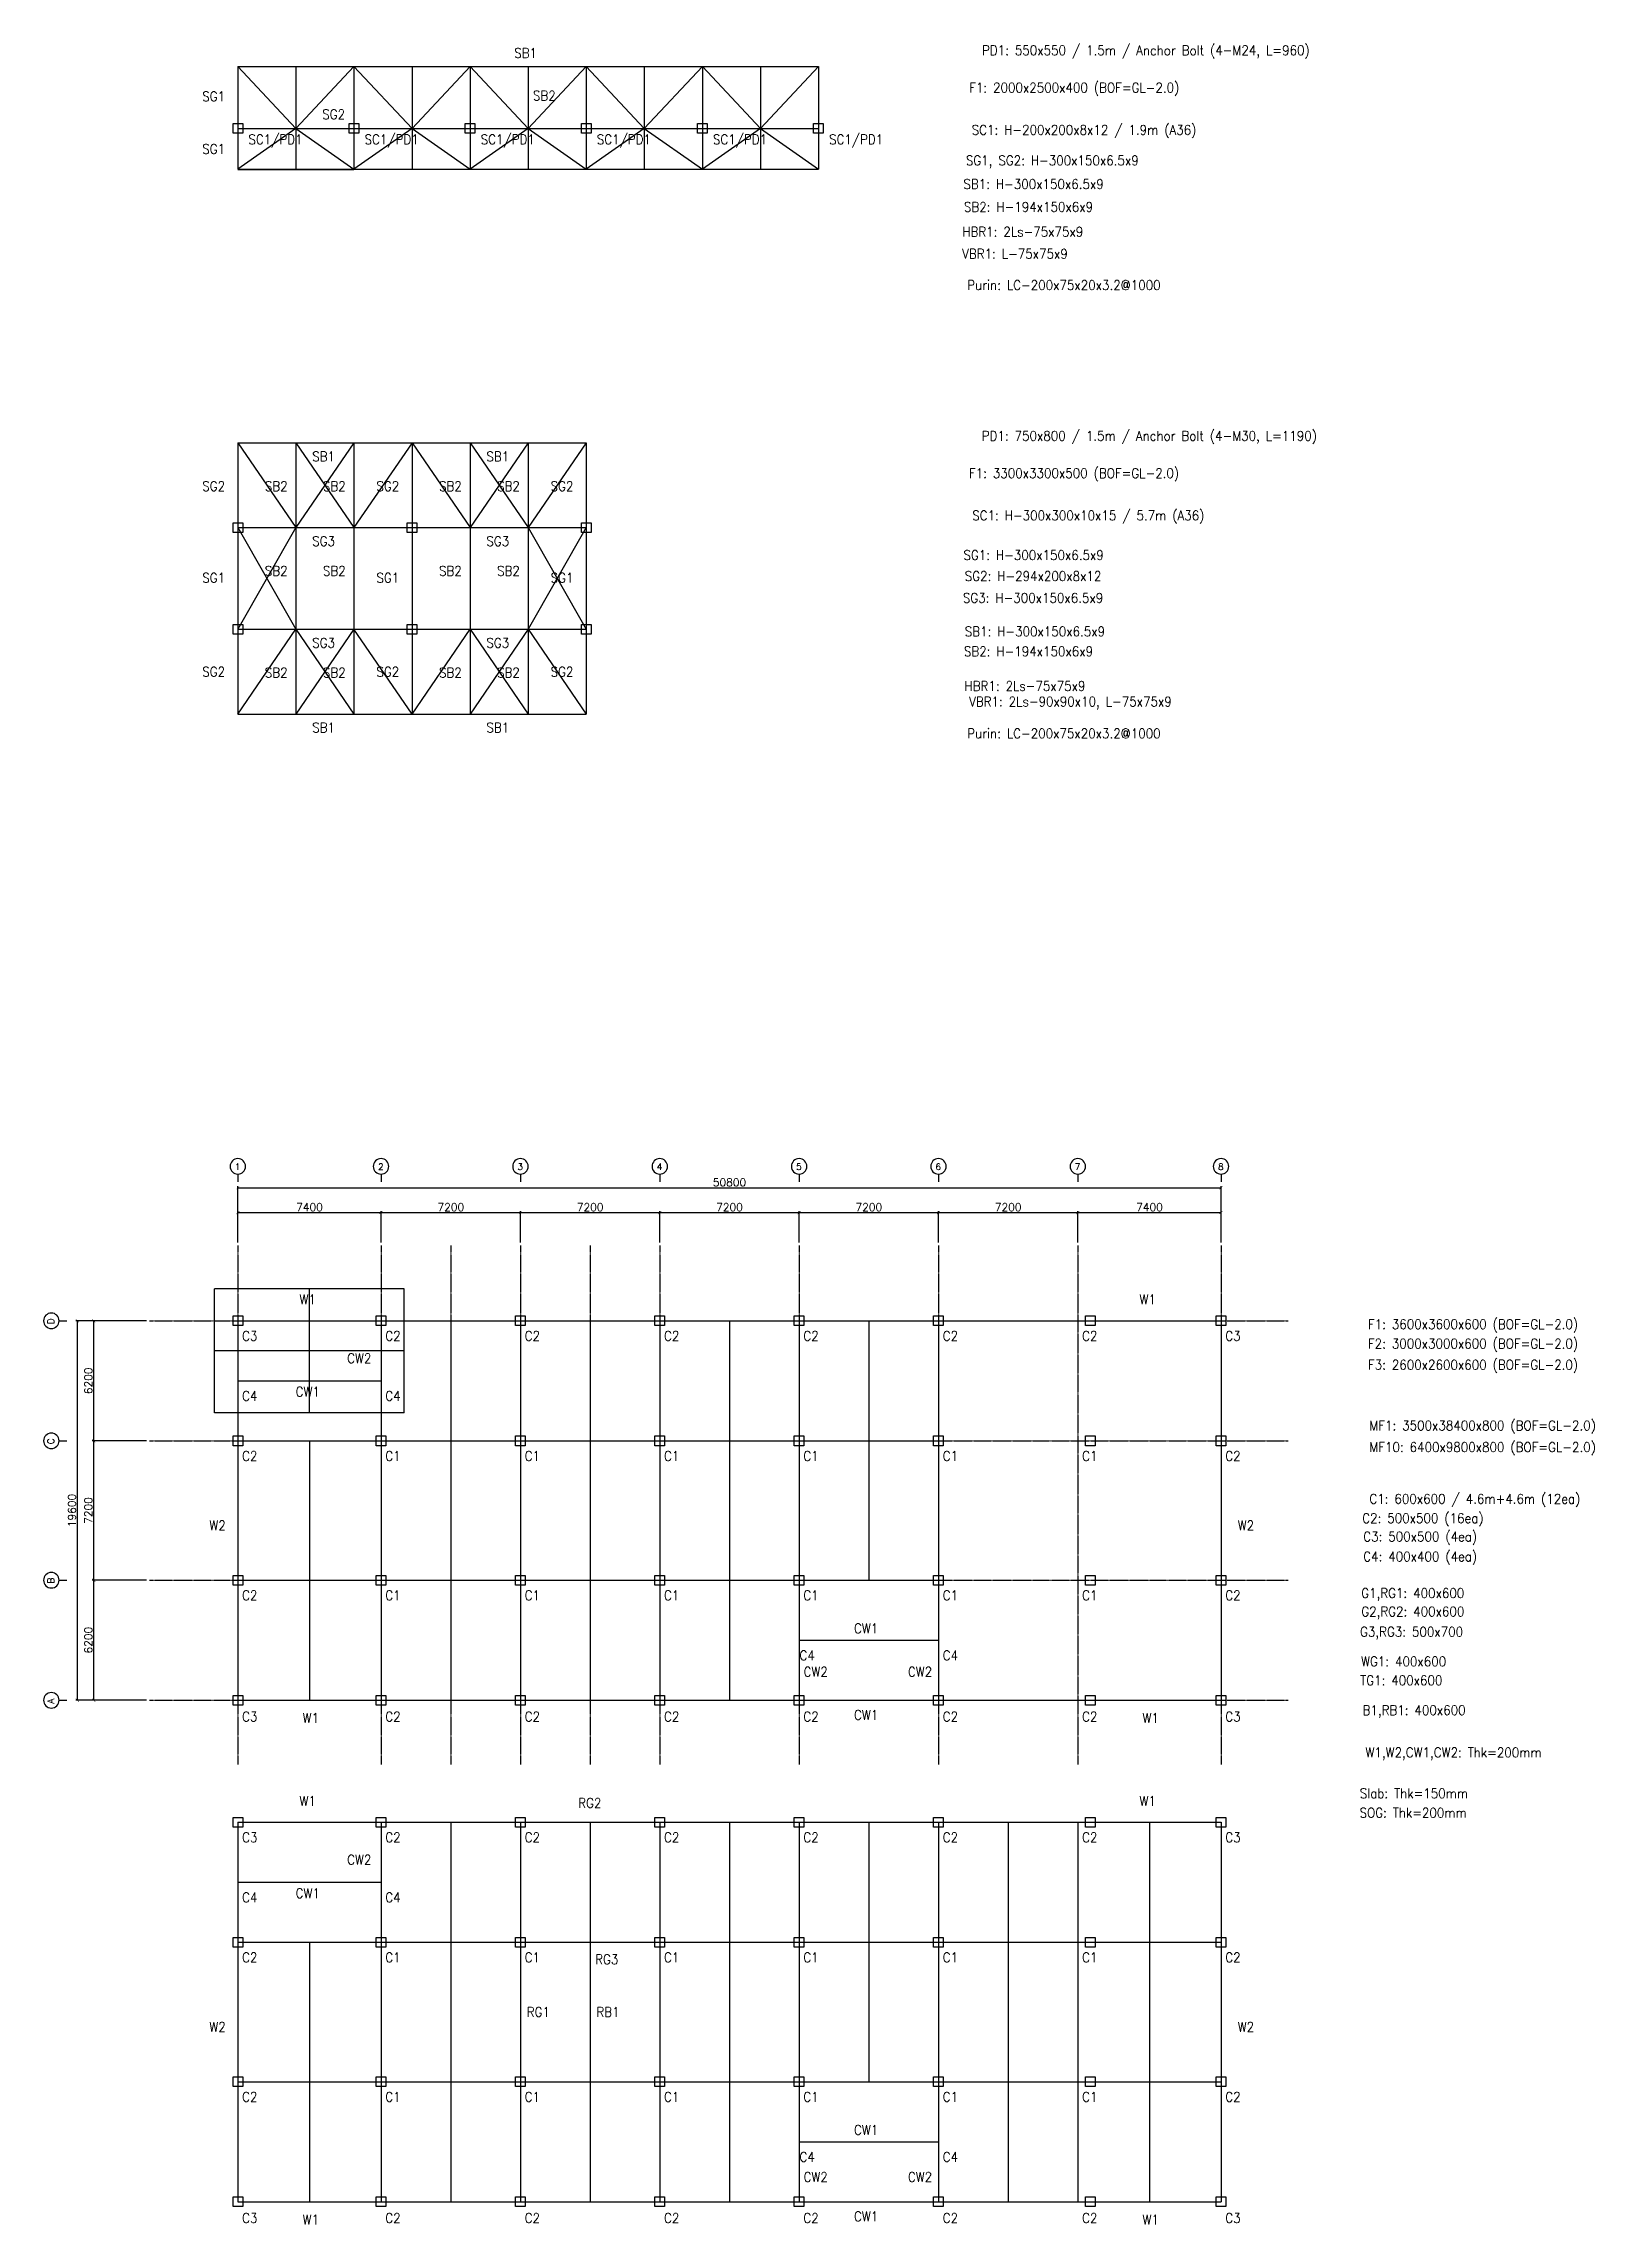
# Model space of a CAD drawing. Header units: millimetres. Extents: x -232466 to 399172, y -86855 to 307772.
# Drawn here: x 188681 to 268809, y -86855 to 25765 of the extents above; entities that cross this region are included whole.
import ezdxf
from ezdxf.enums import TextEntityAlignment as Align

# ---------------------------------------------------------------- set-up
doc = ezdxf.new("R2010")
doc.units = ezdxf.units.MM
doc.linetypes.add('AXES', pattern=[50.8, 31.75, -6.35, 6.35, -6.35])
doc.linetypes.add('CENTER', pattern=[2, 1.25, -0.25, 0.25, -0.25])
doc.layers.add('0S_Midas', color=11, linetype='Continuous', lineweight=30)
for name, color, linetype in [('0S_Name', 7, 'Continuous'), ('Center Line', 1, 'CENTER'), ('COL', 2, 'Continuous'), ('dim', 7, 'Continuous'), ('SYM', 7, 'Continuous')]:
    doc.layers.add(name, color=color, linetype=linetype)
doc.styles.add('ROMAND', font='romand')
doc.styles.add('RomanS', font='romans.shx')
doc.dimstyles.new('HYUNDAI', dxfattribs={"dimscale": 120, "dimtxt": 3, "dimasz": 3, "dimexe": 1, "dimexo": 2, "dimgap": 1, "dimtad": 1, "dimdec": 0, "dimdsep": 46, "dimtxsty": 'RomanS', "dimcen": 0, "dimclrd": 256, "dimclre": 256, "dimclrt": 3, "dimadec": 0, "dimazin": 0, "dimtfac": 1, "dimtdec": 0, "dimtix": 1, "dimtmove": 2, "dimatfit": 3, "dimfxl": 1, "dimtvp": 1, "dimtolj": 1, "dimarcsym": 0})

msp = doc.modelspace()

# ---------------------------------------------------------------- texts
at = {"layer": '0S_Name', "style": 'RomanS', "width": 0.9}
for s, p in [('SB1', (213586.7, 25279)), ('PD1: 550x550 / 1.5m / Anchor Bolt (4-M24, L=960)', (245633.4, 25384.5)), ('F1: 2000x2500x400 (BOF=GL-2.0)', (241933.7, 23455.1)), ('SG1', (197467.8, 23038.8)), ('SB2', (214554, 23080.5)), ('SG2', (203667.6, 22115.5)), ('SC1: H-200x200x8x12 / 1.9m (A36)', (242440.3, 21274)), ('SG1', (197467.8, 20323.9)), ('SC1/PD1', (200664.4, 20783.7)), ('SC1/PD1', (206664.4, 20783.7)), ('SC1/PD1', (212664.4, 20783.7)), ('SC1/PD1', (218664.4, 20783.7)), ('SC1/PD1', (224664.4, 20783.7)), ('SC1/PD1', (230664.4, 20783.7)), ('SG1, SG2: H-300x150x6.5x9', (240800.7, 19655.5)), ('SB1: H-300x150x6.5x9', (239833.3, 18513)), ('SB2: H-194x150x6x9', (239569.5, 17331.8)), ('HBR1: 2Ls-75x75x9', (239275.3, 16051.1)), ('VBR1: L-75x75x9', (238874.2, 14910.3)), ('Purin: LC-200x75x20x3.2@1000', (241401.5, 13306.7)), ('PD1: 750x800 / 1.5m / Anchor Bolt (4-M30, L=1190)', (245814.1, 5472.8)), ('SB1', (203148.5, 4444.1)), ('SB1', (212148.5, 4444.1)), ('F1: 3300x3300x500 (BOF=GL-2.0)', (241922.5, 3543.4)), ('SG2', (197467.8, 2909.4)), ('SB2', (200701.3, 2909.4)), ('SB2', (203701.3, 2909.4)), ('SG2', (206467.8, 2909.4)), ('SB2', (209701.3, 2909.4)), ('SB2', (212701.3, 2909.4)), ('SG2', (215467.8, 2909.4)), ('SC1: H-300x300x10x15 / 5.7m (A36)', (242661.9, 1362.3)), ('SG3', (203148.5, 69.1)), ('SG3', (212148.5, 69.1)), ('SG1: H-300x150x6.5x9', (239835.4, -648.9)), ('SG1', (197467.8, -1821.9)), ('SB2', (200701.3, -1465.6)), ('SB2', (203701.3, -1465.6)), ('SG1', (206467.8, -1821.9)), ('SB2', (209701.3, -1465.6)), ('SB2', (212701.3, -1465.6)), ('SG1', (215467.8, -1821.9)), ('SG2: H-294x200x8x12', (239806.6, -1733.3)), ('SG3: H-300x150x6.5x9', (239806.6, -2861.6)), ('SB1: H-300x150x6.5x9', (239901.3, -4593.3)), ('SG3', (203148.5, -5180.9)), ('SG3', (212148.5, -5180.9)), ('SB2: H-194x150x6x9', (239569.5, -5620.5)), ('SG2', (197467.8, -6671.8)), ('SB2', (200701.3, -6715.6)), ('SB2', (203701.3, -6715.6)), ('SG2', (206467.8, -6671.8)), ('SB2', (209701.3, -6715.6)), ('SB2', (212701.3, -6715.6)), ('SG2', (215467.8, -6671.8)), ('HBR1: 2Ls-75x75x9', (239386.9, -7406.9)), ('VBR1: 2Ls-90x90x10, L-75x75x9', (241738, -8290)), ('SB1', (203148.5, -9555.9)), ('SB1', (212148.5, -9555.9)), ('Purin: LC-200x75x20x3.2@1000', (241401.5, -9849)), ('W1', (202330.6, -39091)), ('W1', (245730.6, -39091)), ('F1: 3600x3600x600 (BOF=GL-2.0)', (262538.1, -40406.7)), ('C3', (199333.2, -40971.1)), ('C2', (206733.2, -40971.1)), ('C2', (213933.2, -40971.1)), ('C2', (221133.2, -40971.1)), ('C2', (228333.2, -40971.1)), ('C2', (235533.2, -40971.1)), ('C2', (242733.2, -40971.1)), ('C3', (250133.2, -40971.1)), ('F2: 3000x3000x600 (BOF=GL-2.0)', (262538.1, -41405.8)), ('CW2', (204991.9, -42125.7)), ('F3: 2600x2600x600 (BOF=GL-2.0)', (262538.1, -42495.8)), ('C4', (199333.2, -44071.1)), ('CW1', (202330.6, -43853.2)), ('C4', (206733.2, -44071.1)), ('MF1: 3500x38400x800 (BOF=GL-2.0)', (263033, -45635)), ('C2', (199333.2, -47171.1)), ('C1', (206733.2, -47171.1)), ('C1', (213933.2, -47171.1)), ('C1', (221133.2, -47171.1)), ('C1', (228333.2, -47171.1)), ('C1', (235533.2, -47171.1)), ('C1', (242733.2, -47171.1)), ('C2', (250133.2, -47171.1)), ('MF10: 6400x9800x800 (BOF=GL-2.0)', (263033, -46751.3)), ('C1: 600x600 / 4.6m+4.6m (12ea)', (262632.7, -49423)), ('W2', (197668.8, -50759.4)), ('W2', (250804.1, -50759.4)), ('C2: 500x500 (16ea)', (259947.6, -50422.1)), ('C3: 500x500 (4ea)', (259807.9, -51372.4)), ('C4: 400x400 (4ea)', (259807.9, -52400.9)), ('G1,RG1: 400x600', (259424.9, -54328.4)), ('C2', (199333.2, -54371.1)), ('C1', (206733.2, -54371.1)), ('C1', (213933.2, -54371.1)), ('C1', (221133.2, -54371.1)), ('C1', (228333.2, -54371.1)), ('C1', (235533.2, -54371.1)), ('C1', (242733.2, -54371.1)), ('C2', (250133.2, -54371.1)), ('G2,RG2: 400x600', (259427.8, -55282.1)), ('CW1', (231182, -56079.1)), ('G3,RG3: 500x700', (259363.9, -56326.6)), ('C4', (228133.2, -57471.1)), ('C4', (235533.2, -57471.1)), ('CW2', (228574, -58317.8)), ('CW2', (233965.7, -58317.8)), ('TG1: 400x600', (258833.9, -58758.7)), ('WG1: 400x600', (258952, -57783)), ('C3', (199333.2, -60629.6)), ('W1', (202488.3, -60707.4)), ('C2', (206733.2, -60629.6)), ('C2', (213933.2, -60629.6)), ('C2', (221133.2, -60629.6)), ('C2', (228333.2, -60629.6)), ('CW1', (231182, -60544.7)), ('C2', (235533.2, -60629.6)), ('C2', (242733.2, -60629.6)), ('W1', (245888.3, -60707.4)), ('C3', (250133.2, -60629.6)), ('B1,RB1: 400x600', (259492.7, -60377.3)), ('W1,W2,CW1,CW2: Thk=200mm', (261531.5, -62559.3)), ('W1', (202330.6, -64988.3)), ('RG2', (216905.2, -65090.3)), ('W1', (245730.6, -64988.3)), ('Slab: Thk=150mm', (259484, -64595.2)), ('SOG: Thk=200mm', (259444.2, -65595.3)), ('C3', (199333.2, -66868.4)), ('C2', (206733.2, -66868.4)), ('C2', (213933.2, -66868.4)), ('C2', (221133.2, -66868.4)), ('C2', (228333.2, -66868.4)), ('C2', (235533.2, -66868.4)), ('C2', (242733.2, -66868.4)), ('C3', (250133.2, -66868.4)), ('CW2', (204991.9, -68023.1)), ('C4', (199333.2, -69968.4)), ('CW1', (202330.6, -69750.6)), ('C4', (206733.2, -69968.4)), ('C2', (199333.2, -73068.4)), ('C1', (206733.2, -73068.4)), ('C1', (213933.2, -73068.4)), ('RG3', (217779.3, -73165.8)), ('C1', (221133.2, -73068.4)), ('C1', (228333.2, -73068.4)), ('C1', (235533.2, -73068.4)), ('C1', (242733.2, -73068.4)), ('C2', (250133.2, -73068.4)), ('W2', (197668.8, -76656.7)), ('RG1', (214243.4, -75883.6)), ('RB1', (217843.4, -75883.6)), ('W2', (250804.1, -76656.7)), ('C2', (199333.2, -80268.4)), ('C1', (206733.2, -80268.4)), ('C1', (213933.2, -80268.4)), ('C1', (221133.2, -80268.4)), ('C1', (228333.2, -80268.4)), ('C1', (235533.2, -80268.4)), ('C1', (242733.2, -80268.4)), ('C2', (250133.2, -80268.4)), ('CW1', (231182, -81976.4)), ('C4', (228133.2, -83368.4)), ('C4', (235533.2, -83368.4)), ('CW2', (228574, -84405.4)), ('CW2', (233965.7, -84405.4)), ('C3', (199333.2, -86526.9)), ('W1', (202488.3, -86604.7)), ('C2', (206733.2, -86526.9)), ('C2', (213933.2, -86526.9)), ('C2', (221133.2, -86526.9)), ('C2', (228333.2, -86526.9)), ('CW1', (231182, -86442)), ('C2', (235533.2, -86526.9)), ('C2', (242733.2, -86526.9)), ('W1', (245888.3, -86604.7)), ('C3', (250133.2, -86526.9))]:
    msp.add_text(s, height=500, dxfattribs=at).set_placement(p, align=Align.MIDDLE)
at = {"layer": 'SYM', "style": 'ROMAND'}
msp.add_text('1', height=336.4, dxfattribs=at).set_placement((198562.6, -32401.3))
for s, p in [('D', (189225.5, -40365.9)), ('C', (189225.5, -46565.9)), ('B', (189225.5, -53765.9)), ('A', (189225.5, -59965.9))]:
    msp.add_text(s, height=336.4, rotation=90, dxfattribs=at).set_placement(p)

# ---------------------------------------------------------------- blocks, each defined once
blk = doc.blocks.new('_ArchTick')
at = {"color": 0, "linetype": 'ByBlock', "const_width": 0.15}
blk.add_lwpolyline([(-0.5, -0.5), (0.5, 0.5)], dxfattribs=at)
blk = doc.blocks.new('*D284')
at = {"layer": 'Defpoints', "color": 0}
for p in [(190425, -40190), (194150, -40190), (194150, -59790)]:
    blk.add_point(p, dxfattribs=at)
at = {"layer": 'dim', "lineweight": -2}
for p, q in [((193990, -40190), (190345, -40190)), ((190425, -59790), (190425, -40190)), ((193990, -59790), (190345, -59790))]:
    blk.add_line(p, q, dxfattribs=at)
at = {"layer": 'dim', "lineweight": -2, "xscale": 160, "yscale": 160, "zscale": 160}
for p, rotation in [((190425, -40190), 90), ((190425, -59790), 270)]:
    blk.add_blockref('_ArchTick', p, dxfattribs=dict(at, rotation=rotation))
at = {"layer": 'dim', "color": 0, "insert": (190145, -49990), "char_height": 400, "attachment_point": 5, "rotation": 90, "style": 'RomanS', "bg_fill": 3, "box_fill_scale": 1.1, "bg_fill_color": 257, "bg_fill_transparency": 0}
blk.add_mtext('\\A1;19600', dxfattribs=at)
blk = doc.blocks.new('*D285')
at = {"layer": 'Defpoints', "color": 0}
for p in [(191270, -40190), (194150, -40190), (194150, -46390)]:
    blk.add_point(p, dxfattribs=at)
at = {"layer": 'dim', "lineweight": -2}
for p, q in [((193990, -40190), (191190, -40190)), ((191270, -46390), (191270, -40190)), ((193990, -46390), (191190, -46390))]:
    blk.add_line(p, q, dxfattribs=at)
at = {"layer": 'dim', "lineweight": -2, "xscale": 160, "yscale": 160, "zscale": 160}
for p, rotation in [((191270, -40190), 90), ((191270, -46390), 270)]:
    blk.add_blockref('_ArchTick', p, dxfattribs=dict(at, rotation=rotation))
at = {"layer": 'dim', "color": 0, "insert": (190990, -43290), "char_height": 400, "attachment_point": 5, "rotation": 90, "style": 'RomanS', "bg_fill": 3, "box_fill_scale": 1.1, "bg_fill_color": 257, "bg_fill_transparency": 0}
blk.add_mtext('\\A1;6200', dxfattribs=at)
blk = doc.blocks.new('*D286')
at = {"layer": 'Defpoints', "color": 0}
for p in [(206118, -34603), (198718, -36302), (206118, -36302)]:
    blk.add_point(p, dxfattribs=at)
at = {"layer": 'dim', "lineweight": -2}
for p, q in [((198718, -36142), (198718, -34523)), ((198718, -34603), (206118, -34603)), ((206118, -36142), (206118, -34523))]:
    blk.add_line(p, q, dxfattribs=at)
at = {"layer": 'dim', "lineweight": -2, "xscale": 160, "yscale": 160, "zscale": 160, "rotation": 180}
blk.add_blockref('_ArchTick', (198718, -34603), dxfattribs=at)
at = {"layer": 'dim', "lineweight": -2, "xscale": 160, "yscale": 160, "zscale": 160}
blk.add_blockref('_ArchTick', (206118, -34603), dxfattribs=at)
at = {"layer": 'dim', "color": 0, "insert": (202418, -34323), "char_height": 400, "attachment_point": 5, "style": 'RomanS', "bg_fill": 3, "box_fill_scale": 1.1, "bg_fill_color": 257, "bg_fill_transparency": 0}
blk.add_mtext('\\A1;7400', dxfattribs=at)
blk = doc.blocks.new('주열')
at = {"layer": 'SYM'}
blk.add_line((0, 600), (0, 0), dxfattribs=at)
blk.add_circle((0, 1200), 600, dxfattribs=at)
blk = doc.blocks.new('*D287')
at = {"layer": 'Defpoints', "color": 0}
for p in [(249518, -33324), (198718, -36302), (249518, -36302)]:
    blk.add_point(p, dxfattribs=at)
at = {"layer": 'dim', "lineweight": -2}
for p, q in [((198718, -36142), (198718, -33244)), ((198718, -33324), (249518, -33324)), ((249518, -36142), (249518, -33244))]:
    blk.add_line(p, q, dxfattribs=at)
at = {"layer": 'dim', "lineweight": -2, "xscale": 160, "yscale": 160, "zscale": 160, "rotation": 180}
blk.add_blockref('_ArchTick', (198718, -33324), dxfattribs=at)
at = {"layer": 'dim', "lineweight": -2, "xscale": 160, "yscale": 160, "zscale": 160}
blk.add_blockref('_ArchTick', (249518, -33324), dxfattribs=at)
at = {"layer": 'dim', "color": 0, "insert": (224118, -33044), "char_height": 400, "attachment_point": 5, "style": 'RomanS', "bg_fill": 3, "box_fill_scale": 1.1, "bg_fill_color": 257, "bg_fill_transparency": 0}
blk.add_mtext('\\A1;50800', dxfattribs=at)
blk = doc.blocks.new('*D288')
at = {"layer": 'Defpoints', "color": 0}
for p in [(213318, -34603), (206118, -36302), (213318, -36302)]:
    blk.add_point(p, dxfattribs=at)
at = {"layer": 'dim', "lineweight": -2}
for p, q in [((206118, -36142), (206118, -34523)), ((206118, -34603), (213318, -34603)), ((213318, -36142), (213318, -34523))]:
    blk.add_line(p, q, dxfattribs=at)
at = {"layer": 'dim', "lineweight": -2, "xscale": 160, "yscale": 160, "zscale": 160, "rotation": 180}
blk.add_blockref('_ArchTick', (206118, -34603), dxfattribs=at)
at = {"layer": 'dim', "lineweight": -2, "xscale": 160, "yscale": 160, "zscale": 160}
blk.add_blockref('_ArchTick', (213318, -34603), dxfattribs=at)
at = {"layer": 'dim', "color": 0, "insert": (209718, -34323), "char_height": 400, "attachment_point": 5, "style": 'RomanS', "bg_fill": 3, "box_fill_scale": 1.1, "bg_fill_color": 257, "bg_fill_transparency": 0}
blk.add_mtext('\\A1;7200', dxfattribs=at)
blk = doc.blocks.new('*D289')
at = {"layer": 'Defpoints', "color": 0}
for p in [(220518, -34603), (213318, -36302), (220518, -36302)]:
    blk.add_point(p, dxfattribs=at)
at = {"layer": 'dim', "lineweight": -2}
for p, q in [((213318, -36142), (213318, -34523)), ((213318, -34603), (220518, -34603)), ((220518, -36142), (220518, -34523))]:
    blk.add_line(p, q, dxfattribs=at)
at = {"layer": 'dim', "lineweight": -2, "xscale": 160, "yscale": 160, "zscale": 160, "rotation": 180}
blk.add_blockref('_ArchTick', (213318, -34603), dxfattribs=at)
at = {"layer": 'dim', "lineweight": -2, "xscale": 160, "yscale": 160, "zscale": 160}
blk.add_blockref('_ArchTick', (220518, -34603), dxfattribs=at)
at = {"layer": 'dim', "color": 0, "insert": (216918, -34323), "char_height": 400, "attachment_point": 5, "style": 'RomanS', "bg_fill": 3, "box_fill_scale": 1.1, "bg_fill_color": 257, "bg_fill_transparency": 0}
blk.add_mtext('\\A1;7200', dxfattribs=at)
blk = doc.blocks.new('*D290')
at = {"layer": 'Defpoints', "color": 0}
for p in [(227718, -34603), (220518, -36302), (227718, -36302)]:
    blk.add_point(p, dxfattribs=at)
at = {"layer": 'dim', "lineweight": -2}
for p, q in [((220518, -36142), (220518, -34523)), ((220518, -34603), (227718, -34603)), ((227718, -36142), (227718, -34523))]:
    blk.add_line(p, q, dxfattribs=at)
at = {"layer": 'dim', "lineweight": -2, "xscale": 160, "yscale": 160, "zscale": 160, "rotation": 180}
blk.add_blockref('_ArchTick', (220518, -34603), dxfattribs=at)
at = {"layer": 'dim', "lineweight": -2, "xscale": 160, "yscale": 160, "zscale": 160}
blk.add_blockref('_ArchTick', (227718, -34603), dxfattribs=at)
at = {"layer": 'dim', "color": 0, "insert": (224118, -34323), "char_height": 400, "attachment_point": 5, "style": 'RomanS', "bg_fill": 3, "box_fill_scale": 1.1, "bg_fill_color": 257, "bg_fill_transparency": 0}
blk.add_mtext('\\A1;7200', dxfattribs=at)
blk = doc.blocks.new('*D291')
at = {"layer": 'Defpoints', "color": 0}
for p in [(234918, -34603), (227718, -36302), (234918, -36302)]:
    blk.add_point(p, dxfattribs=at)
at = {"layer": 'dim', "lineweight": -2}
for p, q in [((227718, -36142), (227718, -34523)), ((227718, -34603), (234918, -34603)), ((234918, -36142), (234918, -34523))]:
    blk.add_line(p, q, dxfattribs=at)
at = {"layer": 'dim', "lineweight": -2, "xscale": 160, "yscale": 160, "zscale": 160, "rotation": 180}
blk.add_blockref('_ArchTick', (227718, -34603), dxfattribs=at)
at = {"layer": 'dim', "lineweight": -2, "xscale": 160, "yscale": 160, "zscale": 160}
blk.add_blockref('_ArchTick', (234918, -34603), dxfattribs=at)
at = {"layer": 'dim', "color": 0, "insert": (231318, -34323), "char_height": 400, "attachment_point": 5, "style": 'RomanS', "bg_fill": 3, "box_fill_scale": 1.1, "bg_fill_color": 257, "bg_fill_transparency": 0}
blk.add_mtext('\\A1;7200', dxfattribs=at)
blk = doc.blocks.new('*D292')
at = {"layer": 'Defpoints', "color": 0}
for p in [(249518, -34603), (242118, -36302), (249518, -36302)]:
    blk.add_point(p, dxfattribs=at)
at = {"layer": 'dim', "lineweight": -2}
for p, q in [((242118, -36142), (242118, -34523)), ((242118, -34603), (249518, -34603)), ((249518, -36142), (249518, -34523))]:
    blk.add_line(p, q, dxfattribs=at)
at = {"layer": 'dim', "lineweight": -2, "xscale": 160, "yscale": 160, "zscale": 160, "rotation": 180}
blk.add_blockref('_ArchTick', (242118, -34603), dxfattribs=at)
at = {"layer": 'dim', "lineweight": -2, "xscale": 160, "yscale": 160, "zscale": 160}
blk.add_blockref('_ArchTick', (249518, -34603), dxfattribs=at)
at = {"layer": 'dim', "color": 0, "insert": (245818, -34323), "char_height": 400, "attachment_point": 5, "style": 'RomanS', "bg_fill": 3, "box_fill_scale": 1.1, "bg_fill_color": 257, "bg_fill_transparency": 0}
blk.add_mtext('\\A1;7400', dxfattribs=at)
blk = doc.blocks.new('*D293')
at = {"layer": 'Defpoints', "color": 0}
for p in [(191270, -46390), (194150, -46390), (194150, -53590)]:
    blk.add_point(p, dxfattribs=at)
at = {"layer": 'dim', "lineweight": -2}
for p, q in [((193990, -46390), (191190, -46390)), ((191270, -53590), (191270, -46390)), ((193990, -53590), (191190, -53590))]:
    blk.add_line(p, q, dxfattribs=at)
at = {"layer": 'dim', "lineweight": -2, "xscale": 160, "yscale": 160, "zscale": 160}
for p, rotation in [((191270, -46390), 90), ((191270, -53590), 270)]:
    blk.add_blockref('_ArchTick', p, dxfattribs=dict(at, rotation=rotation))
at = {"layer": 'dim', "color": 0, "insert": (190990, -49990), "char_height": 400, "attachment_point": 5, "rotation": 90, "style": 'RomanS', "bg_fill": 3, "box_fill_scale": 1.1, "bg_fill_color": 257, "bg_fill_transparency": 0}
blk.add_mtext('\\A1;7200', dxfattribs=at)
blk = doc.blocks.new('*D294')
at = {"layer": 'Defpoints', "color": 0}
for p in [(242118, -34603), (234918, -36302), (242118, -36302)]:
    blk.add_point(p, dxfattribs=at)
at = {"layer": 'dim', "lineweight": -2}
for p, q in [((234918, -36142), (234918, -34523)), ((234918, -34603), (242118, -34603)), ((242118, -36142), (242118, -34523))]:
    blk.add_line(p, q, dxfattribs=at)
at = {"layer": 'dim', "lineweight": -2, "xscale": 160, "yscale": 160, "zscale": 160, "rotation": 180}
blk.add_blockref('_ArchTick', (234918, -34603), dxfattribs=at)
at = {"layer": 'dim', "lineweight": -2, "xscale": 160, "yscale": 160, "zscale": 160}
blk.add_blockref('_ArchTick', (242118, -34603), dxfattribs=at)
at = {"layer": 'dim', "color": 0, "insert": (238518, -34323), "char_height": 400, "attachment_point": 5, "style": 'RomanS', "bg_fill": 3, "box_fill_scale": 1.1, "bg_fill_color": 257, "bg_fill_transparency": 0}
blk.add_mtext('\\A1;7200', dxfattribs=at)
blk = doc.blocks.new('*D295')
at = {"layer": 'Defpoints', "color": 0}
for p in [(191270, -53590), (194150, -53590), (194150, -59790)]:
    blk.add_point(p, dxfattribs=at)
at = {"layer": 'dim', "lineweight": -2}
for p, q in [((193990, -53590), (191190, -53590)), ((191270, -59790), (191270, -53590)), ((193990, -59790), (191190, -59790))]:
    blk.add_line(p, q, dxfattribs=at)
at = {"layer": 'dim', "lineweight": -2, "xscale": 160, "yscale": 160, "zscale": 160}
for p, rotation in [((191270, -53590), 90), ((191270, -59790), 270)]:
    blk.add_blockref('_ArchTick', p, dxfattribs=dict(at, rotation=rotation))
at = {"layer": 'dim', "color": 0, "insert": (190990, -56690), "char_height": 400, "attachment_point": 5, "rotation": 90, "style": 'RomanS', "bg_fill": 3, "box_fill_scale": 1.1, "bg_fill_color": 257, "bg_fill_transparency": 0}
blk.add_mtext('\\A1;6200', dxfattribs=at)

# ---------------------------------------------------------------- linework, layer by layer
at = {"layer": '0S_Midas', "color": 2}
for p, q in [((198717.9, 24585.6), (228717.9, 24585.6)), ((201717.9, 24585.6), (201717.9, 19285.6)), ((207717.9, 24585.6), (207717.9, 19285.6)), ((213717.9, 24585.6), (213717.9, 19285.6)), ((219717.9, 24585.6), (219717.9, 19285.6)), ((225717.9, 24585.6), (225717.9, 19285.6)), ((198717.9, 19285.6), (228717.9, 19285.6)), ((198717.9, 5145.1), (216717.9, 5145.1)), ((201717.9, 5145.1), (201717.9, -8854.9)), ((204717.9, 5145.1), (204717.9, -8854.9)), ((210717.9, 5145.1), (210717.9, -8854.9)), ((213717.9, 5145.1), (213717.9, -8854.9)), ((198717.9, -8854.9), (216717.9, -8854.9)), ((209717.9, -40190.1), (209717.9, -59790.1)), ((216917.9, -40190.1), (216917.9, -59790.1)), ((224117.9, -40190.1), (224117.9, -59790.1)), ((231317.9, -40190.1), (231317.9, -53590.1)), ((198717.9, -43290.1), (206117.9, -43290.1)), ((202417.9, -46390.1), (202417.9, -59790.1)), ((227717.9, -56690.1), (234917.9, -56690.1)), ((209717.9, -66087.4), (209717.9, -85687.4)), ((216917.9, -66087.4), (216917.9, -85687.4)), ((224117.9, -66087.4), (224117.9, -85687.4)), ((231317.9, -66087.4), (231317.9, -79487.4)), ((238517.9, -66087.4), (238517.9, -85687.4)), ((245817.9, -66087.4), (245817.9, -85687.4)), ((198717.9, -69187.4), (206117.9, -69187.4)), ((202417.9, -72287.4), (202417.9, -85687.4)), ((227717.9, -82587.4), (234917.9, -82587.4))]:
    msp.add_line(p, q, dxfattribs=at)
at = {"layer": '0S_Midas', "color": 3}
for p, q in [((198717.9, 24585.6), (198717.9, 19285.6)), ((204717.9, 24585.6), (204717.9, 19285.6)), ((210717.9, 24585.6), (210717.9, 19285.6)), ((216717.9, 24585.6), (216717.9, 19285.6)), ((222717.9, 24585.6), (222717.9, 19285.6)), ((228717.9, 24585.6), (228717.9, 19285.6)), ((198717.9, 21385.6), (228717.9, 21385.6)), ((198717.9, 5145.1), (198717.9, -8854.9)), ((207717.9, 5145.1), (207717.9, -8854.9)), ((216717.9, 5145.1), (216717.9, -8854.9)), ((198717.9, 770.1), (216717.9, 770.1)), ((198717.9, -4479.9), (216717.9, -4479.9)), ((198717.9, -40190.1), (249517.9, -40190.1)), ((198717.9, -40190.1), (198717.9, -59790.1)), ((206117.9, -40190.1), (206117.9, -59790.1)), ((213317.9, -40190.1), (213317.9, -59790.1)), ((220517.9, -40190.1), (220517.9, -59790.1)), ((227717.9, -40190.1), (227717.9, -59790.1)), ((234917.9, -40190.1), (234917.9, -59790.1)), ((249517.9, -40190.1), (249517.9, -59790.1)), ((198717.9, -46390.1), (234917.9, -46390.1)), ((198717.9, -53590.1), (234917.9, -53590.1)), ((198717.9, -59790.1), (249517.9, -59790.1)), ((198717.9, -66087.4), (249517.9, -66087.4)), ((198717.9, -66087.4), (198717.9, -85687.4)), ((206117.9, -66087.4), (206117.9, -85687.4)), ((213317.9, -66087.4), (213317.9, -85687.4)), ((220517.9, -66087.4), (220517.9, -85687.4)), ((227717.9, -66087.4), (227717.9, -85687.4)), ((234917.9, -66087.4), (234917.9, -85687.4)), ((242117.9, -66087.4), (242117.9, -85687.4)), ((249517.9, -66087.4), (249517.9, -85687.4)), ((198717.9, -72287.4), (249517.9, -72287.4)), ((198717.9, -79487.4), (249517.9, -79487.4)), ((198717.9, -85687.4), (249517.9, -85687.4))]:
    msp.add_line(p, q, dxfattribs=at)
at = {"layer": '0S_Midas', "color": 4}
for p, q in [((198717.9, 24585.6), (201717.9, 21385.6)), ((204717.9, 24585.6), (201717.9, 21385.6)), ((204717.9, 24585.6), (207717.9, 21385.6)), ((210717.9, 24585.6), (207717.9, 21385.6)), ((210717.9, 24585.6), (213717.9, 21385.6)), ((216717.9, 24585.6), (213717.9, 21385.6)), ((216717.9, 24585.6), (219717.9, 21385.6)), ((222717.9, 24585.6), (219717.9, 21385.6)), ((222717.9, 24585.6), (225717.9, 21385.6)), ((228717.9, 24585.6), (225717.9, 21385.6)), ((201717.9, 21385.6), (198717.9, 19285.6)), ((201717.9, 21385.6), (204717.9, 19285.6)), ((207717.9, 21385.6), (204717.9, 19285.6)), ((207717.9, 21385.6), (210717.9, 19285.6)), ((213717.9, 21385.6), (210717.9, 19285.6)), ((213717.9, 21385.6), (216717.9, 19285.6)), ((219717.9, 21385.6), (216717.9, 19285.6)), ((219717.9, 21385.6), (222717.9, 19285.6)), ((225717.9, 21385.6), (222717.9, 19285.6)), ((225717.9, 21385.6), (228717.9, 19285.6)), ((198717.9, 5145.1), (201717.9, 770.1)), ((207717.9, 5145.1), (204717.9, 770.1)), ((207717.9, 5145.1), (210717.9, 770.1)), ((213717.9, 5145.1), (210717.9, 770.1)), ((210717.9, 5145.1), (213717.9, 770.1)), ((216717.9, 5145.1), (213717.9, 770.1)), ((201717.9, 770.1), (198717.9, -4479.9)), ((198717.9, 770.1), (201717.9, -4479.9)), ((216717.9, 770.1), (213717.9, -4479.9)), ((213717.9, 770.1), (216717.9, -4479.9)), ((198717.9, -8854.9), (201717.9, -4479.9)), ((204717.9, -4479.9), (201717.9, -8854.9)), ((201717.9, -4479.9), (204717.9, -8854.9)), ((207717.9, -8854.9), (204717.9, -4479.9)), ((207717.9, -8854.9), (210717.9, -4479.9)), ((213717.9, -4479.9), (210717.9, -8854.9)), ((210717.9, -4479.9), (213717.9, -8854.9)), ((213717.9, -4479.9), (216717.9, -8854.9))]:
    msp.add_line(p, q, dxfattribs=at)
at = {"layer": '0S_Name'}
for p, q in [((198717.9, 19285.6), (204717.9, 19285.6)), ((198717.9, 19265.6), (204717.9, 19265.6)), ((204717.9, 5145.1), (201717.9, 770.1)), ((201717.9, 5145.1), (204717.9, 770.1)), ((197517.9, -44940.1), (197517.9, -38540.1)), ((207317.9, -38540.1), (197517.9, -38540.1)), ((202417.9, -44940.1), (202417.9, -38540.1)), ((207317.9, -44940.1), (207317.9, -38540.1)), ((207317.9, -41740.1), (197517.9, -41740.1)), ((207317.9, -44940.1), (197517.9, -44940.1))]:
    msp.add_line(p, q, dxfattribs=at)
at = {"layer": 'Center Line', "linetype": 'AXES'}
for p, q in [((198718.1, -36301.8), (198718.1, -63111.5)), ((194149.6, -46390.1), (252990.8, -46390.1))]:
    msp.add_line(p, q, dxfattribs=at)
at = {"layer": 'COL'}
for points in [[(198467.9, 21135.6), (198467.9, 21635.6), (198967.9, 21635.6), (198967.9, 21135.6)], [(204467.9, 21135.6), (204467.9, 21635.6), (204967.9, 21635.6), (204967.9, 21135.6)], [(210467.9, 21135.6), (210467.9, 21635.6), (210967.9, 21635.6), (210967.9, 21135.6)], [(216467.9, 21135.6), (216467.9, 21635.6), (216967.9, 21635.6), (216967.9, 21135.6)], [(222467.9, 21135.6), (222467.9, 21635.6), (222967.9, 21635.6), (222967.9, 21135.6)], [(228467.9, 21135.6), (228467.9, 21635.6), (228967.9, 21635.6), (228967.9, 21135.6)], [(198467.9, 520.1), (198467.9, 1020.1), (198967.9, 1020.1), (198967.9, 520.1)], [(207467.9, 520.1), (207467.9, 1020.1), (207967.9, 1020.1), (207967.9, 520.1)], [(216467.9, 520.1), (216467.9, 1020.1), (216967.9, 1020.1), (216967.9, 520.1)], [(198467.9, -4729.9), (198467.9, -4229.9), (198967.9, -4229.9), (198967.9, -4729.9)], [(207467.9, -4729.9), (207467.9, -4229.9), (207967.9, -4229.9), (207967.9, -4729.9)], [(216467.9, -4729.9), (216467.9, -4229.9), (216967.9, -4229.9), (216967.9, -4729.9)], [(198467.9, -40440.1), (198467.9, -39940.1), (198967.9, -39940.1), (198967.9, -40440.1)], [(205867.9, -40440.1), (205867.9, -39940.1), (206367.9, -39940.1), (206367.9, -40440.1)], [(213067.9, -40440.1), (213067.9, -39940.1), (213567.9, -39940.1), (213567.9, -40440.1)], [(220267.9, -40440.1), (220267.9, -39940.1), (220767.9, -39940.1), (220767.9, -40440.1)], [(227467.9, -40440.1), (227467.9, -39940.1), (227967.9, -39940.1), (227967.9, -40440.1)], [(234667.9, -40440.1), (234667.9, -39940.1), (235167.9, -39940.1), (235167.9, -40440.1)], [(242509.6, -40440.1), (242509.6, -39940.1), (243009.6, -39940.1), (243009.6, -40440.1)], [(249267.9, -40440.1), (249267.9, -39940.1), (249767.9, -39940.1), (249767.9, -40440.1)], [(198467.9, -46640.1), (198467.9, -46140.1), (198967.9, -46140.1), (198967.9, -46640.1)], [(205867.9, -46640.1), (205867.9, -46140.1), (206367.9, -46140.1), (206367.9, -46640.1)], [(213067.9, -46640.1), (213067.9, -46140.1), (213567.9, -46140.1), (213567.9, -46640.1)], [(220267.9, -46640.1), (220267.9, -46140.1), (220767.9, -46140.1), (220767.9, -46640.1)], [(227467.9, -46640.1), (227467.9, -46140.1), (227967.9, -46140.1), (227967.9, -46640.1)], [(234667.9, -46640.1), (234667.9, -46140.1), (235167.9, -46140.1), (235167.9, -46640.1)], [(242509.6, -46640.1), (242509.6, -46140.1), (243009.6, -46140.1), (243009.6, -46640.1)], [(249267.9, -46640.1), (249267.9, -46140.1), (249767.9, -46140.1), (249767.9, -46640.1)], [(198467.9, -53840.1), (198467.9, -53340.1), (198967.9, -53340.1), (198967.9, -53840.1)], [(205867.9, -53840.1), (205867.9, -53340.1), (206367.9, -53340.1), (206367.9, -53840.1)], [(213067.9, -53840.1), (213067.9, -53340.1), (213567.9, -53340.1), (213567.9, -53840.1)], [(220267.9, -53840.1), (220267.9, -53340.1), (220767.9, -53340.1), (220767.9, -53840.1)], [(227467.9, -53840.1), (227467.9, -53340.1), (227967.9, -53340.1), (227967.9, -53840.1)], [(234667.9, -53840.1), (234667.9, -53340.1), (235167.9, -53340.1), (235167.9, -53840.1)], [(242509.6, -53840.1), (242509.6, -53340.1), (243009.6, -53340.1), (243009.6, -53840.1)], [(249267.9, -53840.1), (249267.9, -53340.1), (249767.9, -53340.1), (249767.9, -53840.1)], [(198467.9, -60040.1), (198467.9, -59540.1), (198967.9, -59540.1), (198967.9, -60040.1)], [(205867.9, -60040.1), (205867.9, -59540.1), (206367.9, -59540.1), (206367.9, -60040.1)], [(213067.9, -60040.1), (213067.9, -59540.1), (213567.9, -59540.1), (213567.9, -60040.1)], [(220267.9, -60040.1), (220267.9, -59540.1), (220767.9, -59540.1), (220767.9, -60040.1)], [(227467.9, -60040.1), (227467.9, -59540.1), (227967.9, -59540.1), (227967.9, -60040.1)], [(234667.9, -60040.1), (234667.9, -59540.1), (235167.9, -59540.1), (235167.9, -60040.1)], [(242509.6, -60040.1), (242509.6, -59540.1), (243009.6, -59540.1), (243009.6, -60040.1)], [(249267.9, -60040.1), (249267.9, -59540.1), (249767.9, -59540.1), (249767.9, -60040.1)], [(198467.9, -66337.4), (198467.9, -65837.4), (198967.9, -65837.4), (198967.9, -66337.4)], [(205867.9, -66337.4), (205867.9, -65837.4), (206367.9, -65837.4), (206367.9, -66337.4)], [(213067.9, -66337.4), (213067.9, -65837.4), (213567.9, -65837.4), (213567.9, -66337.4)], [(220267.9, -66337.4), (220267.9, -65837.4), (220767.9, -65837.4), (220767.9, -66337.4)], [(227467.9, -66337.4), (227467.9, -65837.4), (227967.9, -65837.4), (227967.9, -66337.4)], [(234667.9, -66337.4), (234667.9, -65837.4), (235167.9, -65837.4), (235167.9, -66337.4)], [(242509.6, -66337.4), (242509.6, -65837.4), (243009.6, -65837.4), (243009.6, -66337.4)], [(249267.9, -66337.4), (249267.9, -65837.4), (249767.9, -65837.4), (249767.9, -66337.4)], [(198467.9, -72537.4), (198467.9, -72037.4), (198967.9, -72037.4), (198967.9, -72537.4)], [(205867.9, -72537.4), (205867.9, -72037.4), (206367.9, -72037.4), (206367.9, -72537.4)], [(213067.9, -72537.4), (213067.9, -72037.4), (213567.9, -72037.4), (213567.9, -72537.4)], [(220267.9, -72537.4), (220267.9, -72037.4), (220767.9, -72037.4), (220767.9, -72537.4)], [(227467.9, -72537.4), (227467.9, -72037.4), (227967.9, -72037.4), (227967.9, -72537.4)], [(234667.9, -72537.4), (234667.9, -72037.4), (235167.9, -72037.4), (235167.9, -72537.4)], [(242509.6, -72537.4), (242509.6, -72037.4), (243009.6, -72037.4), (243009.6, -72537.4)], [(249267.9, -72537.4), (249267.9, -72037.4), (249767.9, -72037.4), (249767.9, -72537.4)], [(198467.9, -79737.4), (198467.9, -79237.4), (198967.9, -79237.4), (198967.9, -79737.4)], [(205867.9, -79737.4), (205867.9, -79237.4), (206367.9, -79237.4), (206367.9, -79737.4)], [(213067.9, -79737.4), (213067.9, -79237.4), (213567.9, -79237.4), (213567.9, -79737.4)], [(220267.9, -79737.4), (220267.9, -79237.4), (220767.9, -79237.4), (220767.9, -79737.4)], [(227467.9, -79737.4), (227467.9, -79237.4), (227967.9, -79237.4), (227967.9, -79737.4)], [(234667.9, -79737.4), (234667.9, -79237.4), (235167.9, -79237.4), (235167.9, -79737.4)], [(242509.6, -79737.4), (242509.6, -79237.4), (243009.6, -79237.4), (243009.6, -79737.4)], [(249267.9, -79737.4), (249267.9, -79237.4), (249767.9, -79237.4), (249767.9, -79737.4)], [(198467.9, -85937.4), (198467.9, -85437.4), (198967.9, -85437.4), (198967.9, -85937.4)], [(205867.9, -85937.4), (205867.9, -85437.4), (206367.9, -85437.4), (206367.9, -85937.4)], [(213067.9, -85937.4), (213067.9, -85437.4), (213567.9, -85437.4), (213567.9, -85937.4)], [(220267.9, -85937.4), (220267.9, -85437.4), (220767.9, -85437.4), (220767.9, -85937.4)], [(227467.9, -85937.4), (227467.9, -85437.4), (227967.9, -85437.4), (227967.9, -85937.4)], [(234667.9, -85937.4), (234667.9, -85437.4), (235167.9, -85437.4), (235167.9, -85937.4)], [(242509.6, -85937.4), (242509.6, -85437.4), (243009.6, -85437.4), (243009.6, -85937.4)], [(249267.9, -85937.4), (249267.9, -85437.4), (249767.9, -85437.4), (249767.9, -85937.4)]]:
    msp.add_lwpolyline(points, close=True, dxfattribs=at)

# ---------------------------------------------------------------- block references
at = {"layer": 'SYM', "xscale": -0.6666666666666666, "yscale": 0.6666666666666666, "zscale": 0.6666666666666666, "rotation": 359.9999999999999}
msp.add_blockref('주열', (198718.1, -33017.1), dxfattribs=at)

msp.set_redraw_order([(e.dxf.handle, doc.entitydb.next_handle()) for e in msp.query("TEXT MTEXT ATTDEF DIMENSION ARC_DIMENSION")])  # texts and dimensions are drawn at this point

# ---------------------------------------------------------------- next in the draw order: dimensions: what is measured, and where the dimension line sits
at = {"layer": 'dim'}
dim = msp.add_linear_dim(base=(206118.1, -34603.5), p1=(198718.1, -36301.8), p2=(206118.1, -36301.8), dimstyle='HYUNDAI', override={"dimscale": 80, "dimtxt": 5, "dimasz": 2, "dimpost": '\\X', "dimblk1": 'ArchTick', "dimblk2": 'ArchTick', "dimsah": 1, "dimclrt": 0, "dimtfill": 1}, dxfattribs=at)
dim.commit()
dim.dimension.update_dxf_attribs({"geometry": '*D286', "text_midpoint": (202418.1, -34323.5)})
dim = msp.add_linear_dim(base=(190424.8, -40190.1), p1=(194149.6, -59790.1), p2=(194149.6, -40190.1), angle=90, dimstyle='HYUNDAI', override={"dimscale": 80, "dimtxt": 5, "dimasz": 2, "dimpost": '\\X', "dimblk1": 'ArchTick', "dimblk2": 'ArchTick', "dimsah": 1, "dimclrt": 0, "dimtfill": 1}, dxfattribs=at)
dim.commit()
dim.dimension.update_dxf_attribs({"geometry": '*D284', "text_midpoint": (190144.8, -49990.1)})

# ---------------------------------------------------------------- next in the draw order: linework, layer by layer
at = {"layer": 'Center Line', "linetype": 'AXES'}
for p, q in [((194149.6, -53590.1), (252990.8, -53590.1)), ((194149.6, -59790.1), (252990.8, -59790.1))]:
    msp.add_line(p, q, dxfattribs=at)

# ---------------------------------------------------------------- next in the draw order: block references
at = {"layer": 'SYM', "xscale": -0.6666666666666666, "yscale": 0.6666666666666666, "zscale": 0.6666666666666666, "rotation": 89.99999999999959}
for p in [(189881.4, -40190.1), (189881.4, -46390.1), (189881.4, -53590.1), (189881.4, -59790.1)]:
    msp.add_blockref('주열', p, dxfattribs=at)

# ---------------------------------------------------------------- next in the draw order: dimensions: what is measured, and where the dimension line sits
at = {"layer": 'dim'}
dim = msp.add_linear_dim(base=(249518.1, -33323.9), p1=(198718.1, -36301.8), p2=(249518.1, -36301.8), dimstyle='HYUNDAI', override={"dimscale": 80, "dimtxt": 5, "dimasz": 2, "dimpost": '\\X', "dimblk1": 'ArchTick', "dimblk2": 'ArchTick', "dimsah": 1, "dimclrt": 0, "dimtfill": 1}, dxfattribs=at)
dim.commit()
dim.dimension.update_dxf_attribs({"geometry": '*D287', "text_midpoint": (224118.1, -33043.9)})
dim = msp.add_linear_dim(base=(191269.6, -40190.1), p1=(194149.6, -46390.1), p2=(194149.6, -40190.1), angle=90, dimstyle='HYUNDAI', override={"dimscale": 80, "dimtxt": 5, "dimasz": 2, "dimpost": '\\X', "dimblk1": 'ArchTick', "dimblk2": 'ArchTick', "dimsah": 1, "dimclrt": 0, "dimtfill": 1}, dxfattribs=at)
dim.commit()
dim.dimension.update_dxf_attribs({"geometry": '*D285', "text_midpoint": (190989.6, -43290.1)})

# ---------------------------------------------------------------- next in the draw order: linework, layer by layer
at = {"layer": 'Center Line', "linetype": 'AXES'}
msp.add_line((194149.6, -40190.1), (252990.8, -40190.1), dxfattribs=at)

# ---------------------------------------------------------------- next in the draw order: block references
at = {"layer": 'SYM', "xscale": -0.6666666666666666, "yscale": 0.6666666666666666, "zscale": 0.6666666666666666, "rotation": 359.9999999999999}
for p in [(206118.1, -33017.1), (213318.1, -33017.1), (220518.1, -33017.1), (227718.1, -33017.1), (234918.1, -33017.1), (242118.1, -33017.1), (249518.1, -33017.1)]:
    msp.add_blockref('주열', p, dxfattribs=at)

# ---------------------------------------------------------------- next in the draw order: texts
at = {"layer": 'SYM', "style": 'ROMAND'}
for s, p in [('2', (205962.6, -32401.3)), ('3', (213162.6, -32401.3)), ('4', (220362.6, -32401.3)), ('5', (227562.6, -32401.3)), ('6', (234762.6, -32401.3)), ('7', (241962.6, -32401.3)), ('8', (249362.6, -32401.3))]:
    msp.add_text(s, height=336.4, dxfattribs=at).set_placement(p)

# ---------------------------------------------------------------- next in the draw order: dimensions: what is measured, and where the dimension line sits
at = {"layer": 'dim'}
for base, p1, p2, picture, middle in [((213318.1, -34603.5), (206118.1, -36301.8), (213318.1, -36301.8), '*D288', (209718.1, -34323.5)), ((249518.1, -34603.5), (242118.1, -36301.8), (249518.1, -36301.8), '*D292', (245818.1, -34323.5))]:
    dim = msp.add_linear_dim(base=base, p1=p1, p2=p2, dimstyle='HYUNDAI', override={"dimscale": 80, "dimtxt": 5, "dimasz": 2, "dimpost": '\\X', "dimblk1": 'ArchTick', "dimblk2": 'ArchTick', "dimsah": 1, "dimclrt": 0, "dimtfill": 1}, dxfattribs=at)
    dim.commit()
    dim.dimension.update_dxf_attribs({"geometry": picture, "text_midpoint": middle})
dim = msp.add_linear_dim(base=(191269.6, -46390.1), p1=(194149.6, -53590.1), p2=(194149.6, -46390.1), angle=90, dimstyle='HYUNDAI', override={"dimscale": 80, "dimtxt": 5, "dimasz": 2, "dimpost": '\\X', "dimblk1": 'ArchTick', "dimblk2": 'ArchTick', "dimsah": 1, "dimclrt": 0, "dimtfill": 1}, dxfattribs=at)
dim.commit()
dim.dimension.update_dxf_attribs({"geometry": '*D293', "text_midpoint": (190989.6, -49990.1)})

# ---------------------------------------------------------------- next in the draw order: linework, layer by layer
at = {"layer": 'Center Line', "linetype": 'AXES'}
for p, q in [((206118.1, -36301.8), (206118.1, -63111.5)), ((209718.1, -36301.8), (209718.1, -63111.5)), ((242118.1, -36301.8), (242118.1, -63111.5)), ((249518.1, -36301.8), (249518.1, -63111.5))]:
    msp.add_line(p, q, dxfattribs=at)

# ---------------------------------------------------------------- next in the draw order: dimensions: what is measured, and where the dimension line sits
at = {"layer": 'dim'}
dim = msp.add_linear_dim(base=(220518.1, -34603.5), p1=(213318.1, -36301.8), p2=(220518.1, -36301.8), dimstyle='HYUNDAI', override={"dimscale": 80, "dimtxt": 5, "dimasz": 2, "dimpost": '\\X', "dimblk1": 'ArchTick', "dimblk2": 'ArchTick', "dimsah": 1, "dimclrt": 0, "dimtfill": 1}, dxfattribs=at)
dim.commit()
dim.dimension.update_dxf_attribs({"geometry": '*D289', "text_midpoint": (216918.1, -34323.5)})
dim = msp.add_linear_dim(base=(191269.6, -53590.1), p1=(194149.6, -59790.1), p2=(194149.6, -53590.1), angle=90, dimstyle='HYUNDAI', override={"dimscale": 80, "dimtxt": 5, "dimasz": 2, "dimpost": '\\X', "dimblk1": 'ArchTick', "dimblk2": 'ArchTick', "dimsah": 1, "dimclrt": 0, "dimtfill": 1}, dxfattribs=at)
dim.commit()
dim.dimension.update_dxf_attribs({"geometry": '*D295', "text_midpoint": (190989.6, -56690.1)})

# ---------------------------------------------------------------- next in the draw order: linework, layer by layer
at = {"layer": 'Center Line', "linetype": 'AXES'}
for p, q in [((213318.1, -36301.8), (213318.1, -63111.5)), ((216918.1, -36301.8), (216918.1, -63111.5))]:
    msp.add_line(p, q, dxfattribs=at)

# ---------------------------------------------------------------- next in the draw order: dimensions: what is measured, and where the dimension line sits
at = {"layer": 'dim'}
dim = msp.add_linear_dim(base=(227718.1, -34603.5), p1=(220518.1, -36301.8), p2=(227718.1, -36301.8), dimstyle='HYUNDAI', override={"dimscale": 80, "dimtxt": 5, "dimasz": 2, "dimpost": '\\X', "dimblk1": 'ArchTick', "dimblk2": 'ArchTick', "dimsah": 1, "dimclrt": 0, "dimtfill": 1}, dxfattribs=at)
dim.commit()
dim.dimension.update_dxf_attribs({"geometry": '*D290', "text_midpoint": (224118.1, -34323.5)})

# ---------------------------------------------------------------- next in the draw order: linework, layer by layer
at = {"layer": 'Center Line', "linetype": 'AXES'}
msp.add_line((220518.1, -36301.8), (220518.1, -63111.5), dxfattribs=at)

# ---------------------------------------------------------------- next in the draw order: dimensions: what is measured, and where the dimension line sits
at = {"layer": 'dim'}
dim = msp.add_linear_dim(base=(234918.1, -34603.5), p1=(227718.1, -36301.8), p2=(234918.1, -36301.8), dimstyle='HYUNDAI', override={"dimscale": 80, "dimtxt": 5, "dimasz": 2, "dimpost": '\\X', "dimblk1": 'ArchTick', "dimblk2": 'ArchTick', "dimsah": 1, "dimclrt": 0, "dimtfill": 1}, dxfattribs=at)
dim.commit()
dim.dimension.update_dxf_attribs({"geometry": '*D291', "text_midpoint": (231318.1, -34323.5)})

# ---------------------------------------------------------------- next in the draw order: linework, layer by layer
at = {"layer": 'Center Line', "linetype": 'AXES'}
for p, q in [((227718.1, -36301.8), (227718.1, -63111.5)), ((234918.1, -36301.8), (234918.1, -63111.5))]:
    msp.add_line(p, q, dxfattribs=at)

# ---------------------------------------------------------------- next in the draw order: dimensions: what is measured, and where the dimension line sits
at = {"layer": 'dim'}
dim = msp.add_linear_dim(base=(242118.1, -34603.5), p1=(234918.1, -36301.8), p2=(242118.1, -36301.8), dimstyle='HYUNDAI', override={"dimscale": 80, "dimtxt": 5, "dimasz": 2, "dimpost": '\\X', "dimblk1": 'ArchTick', "dimblk2": 'ArchTick', "dimsah": 1, "dimclrt": 0, "dimtfill": 1}, dxfattribs=at)
dim.commit()
dim.dimension.update_dxf_attribs({"geometry": '*D294', "text_midpoint": (238518.1, -34323.5)})

doc.saveas('drawing.dxf')
